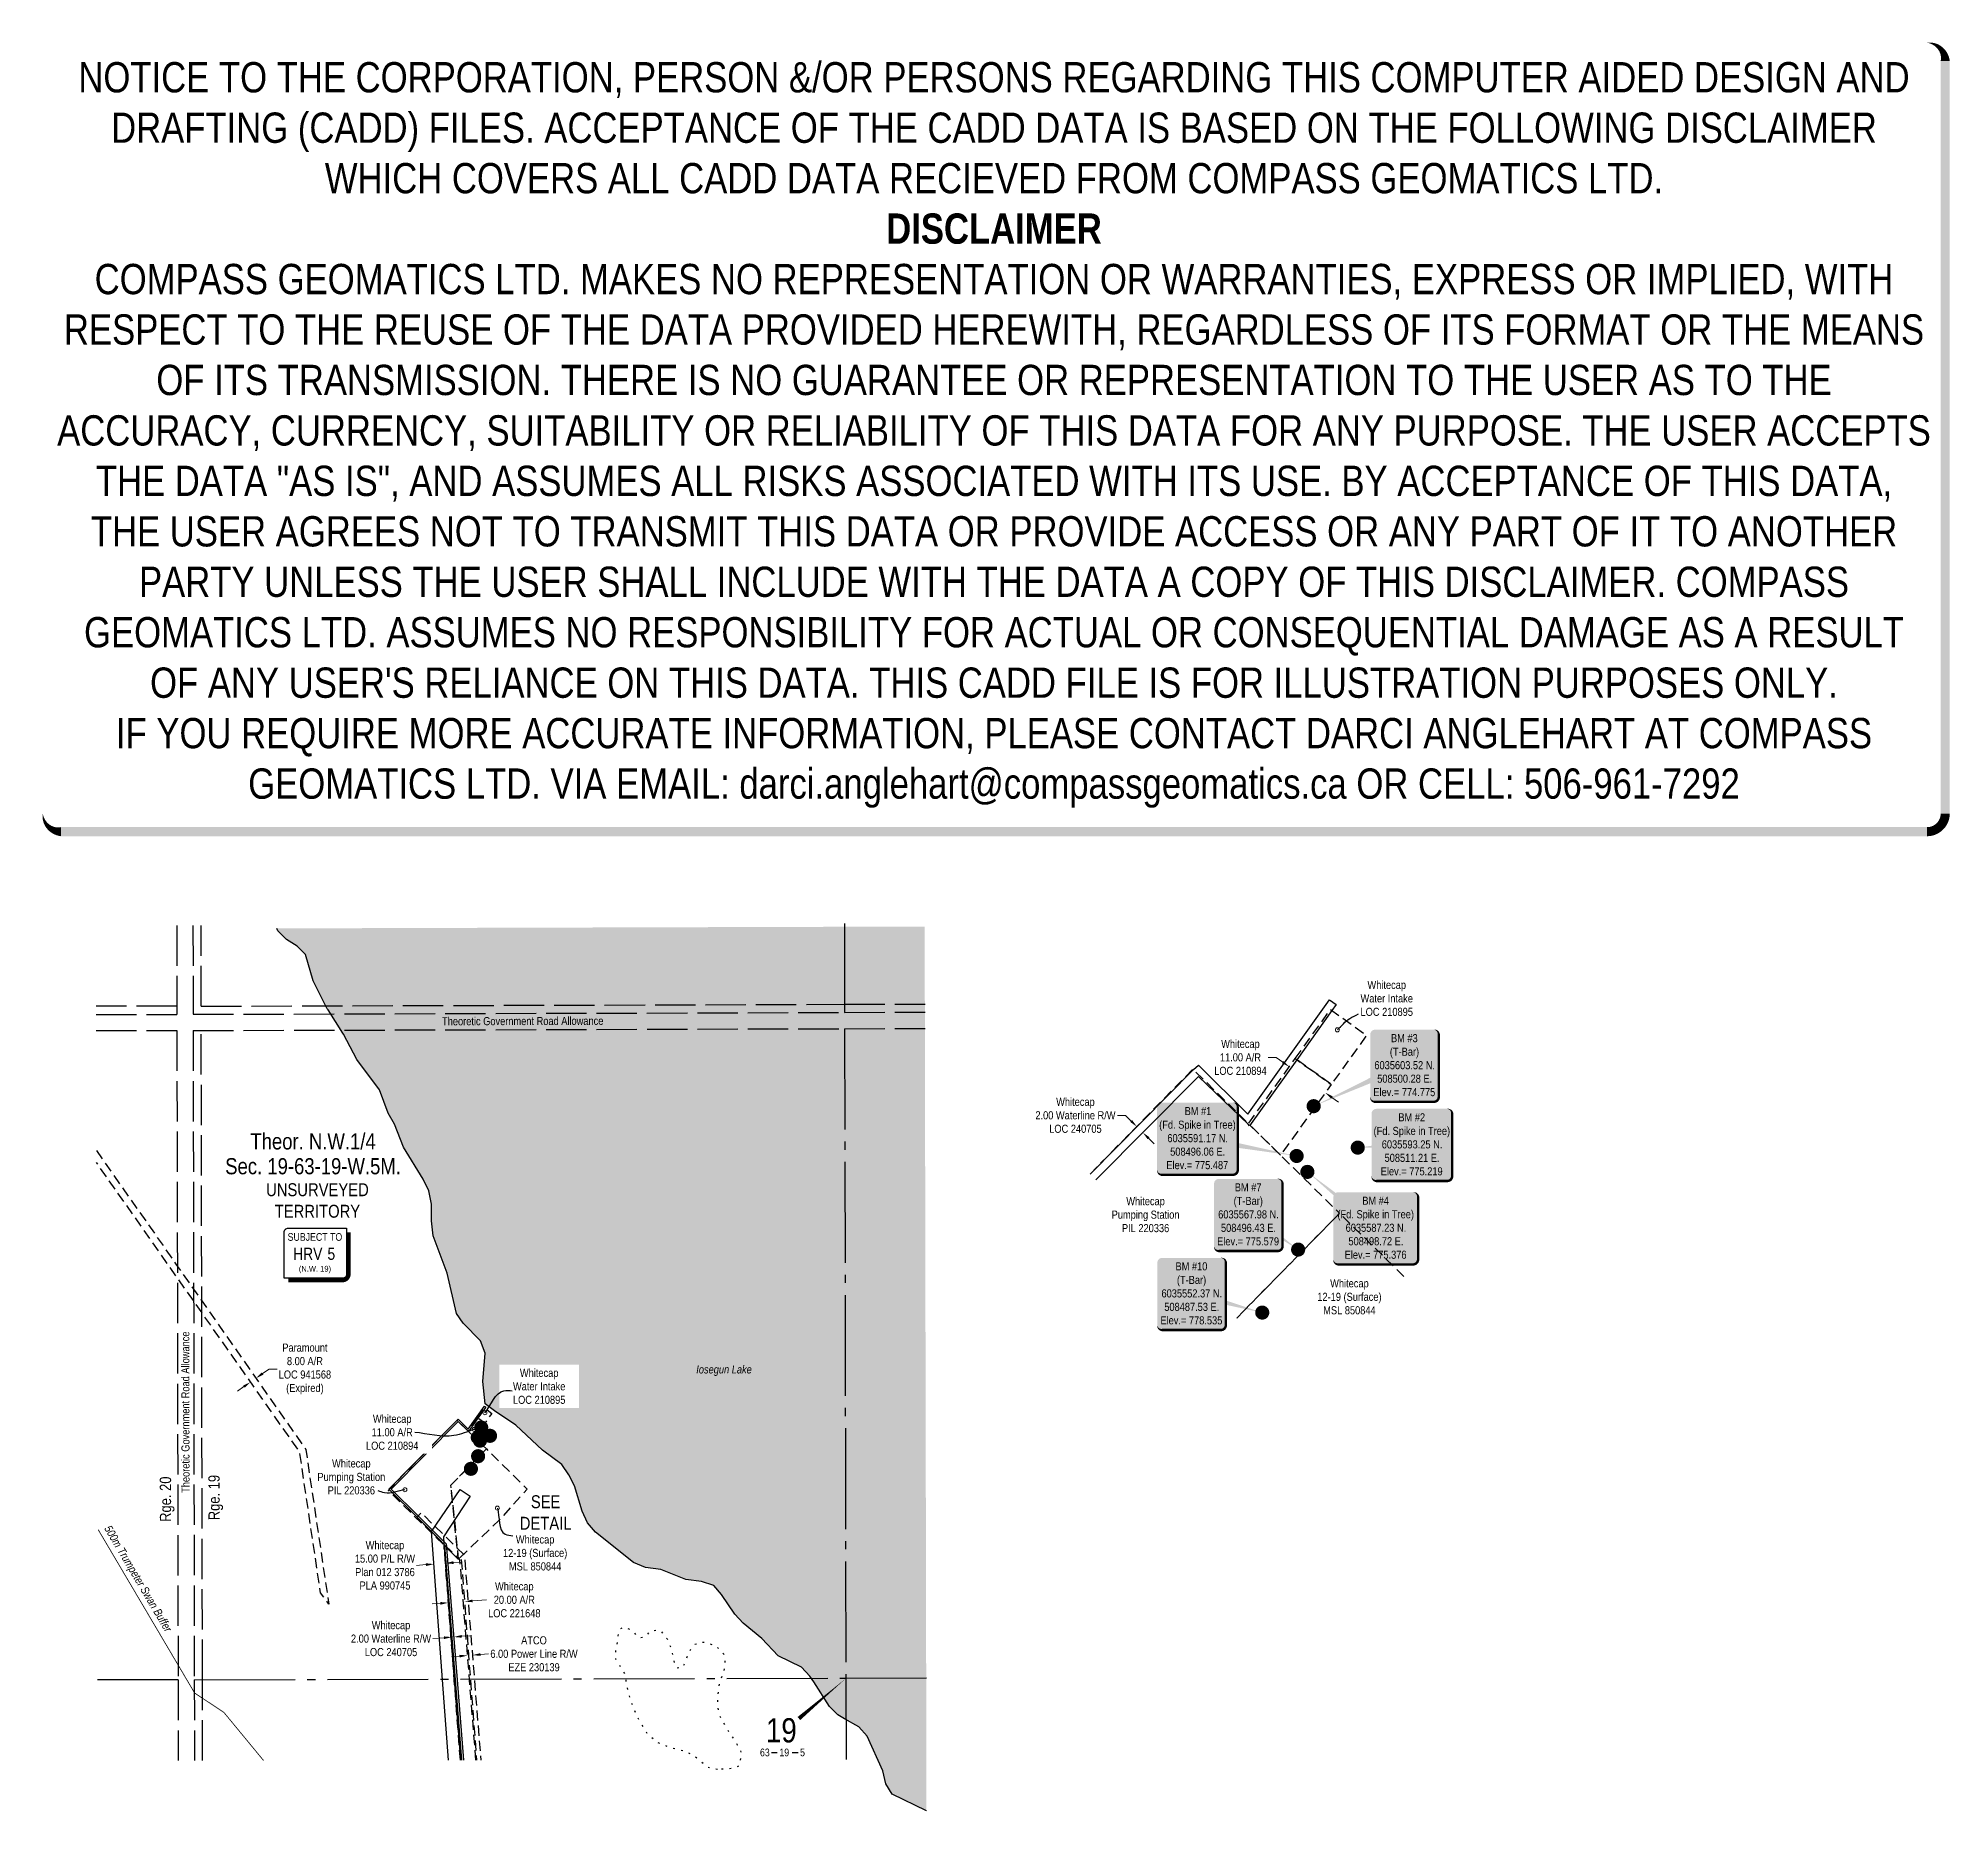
# Model space of a CAD drawing. Extents: x 507951 to 510320, y 6035129 to 6037325.
import ezdxf
from ezdxf.enums import TextEntityAlignment as Align

# ---------------------------------------------------------------- set-up
doc = ezdxf.new("R2010")
doc.units = 0
doc.header["$LTSCALE"] = 5
doc.header["$PDMODE"] = 35
doc.header["$PDSIZE"] = 0.5
for name, pattern in [('BORDER', [17.5, 5, -2.5, 5, -2.5, 0, -2.5]), ('foc-ACCESSROAD', [3.75, 2.5, -1.25]), ('foc-FLOWLINE', [3.75, 2.5, -1.25]), ('foc-QUARTERLINE', [33, 25, -3, 2, -3]), ('foc-UNSURVEYED', [12.5, 10, -2.5]), ('foc-WHEELTRACKS', [2, 0.4, -1.6])]:
    doc.linetypes.add(name, pattern=pattern)
doc.layers.get('Defpoints').update_dxf_attribs({"color": 9})
for name, color, linetype in [('10', 1, 'Continuous'), ('9', 3, 'Continuous'), ('C-AR', 13, 'foc-ACCESSROAD'), ('C-RW', 13, 'Continuous'), ('C-SYMBOL', 7, 'Continuous'), ('C-WS', 13, 'foc-ACCESSROAD'), ('CG-NOTES', 7, 'Continuous'), ('CTW', 7, 'Continuous'), ('D-TXT', 7, 'Continuous'), ('DETAIL-T', 7, 'Continuous'), ('F-AR', 190, 'foc-ACCESSROAD'), ('F-EZE', 190, 'foc-FLOWLINE'), ('L-MON', 1, 'Continuous'), ('L-ROAD-T', 7, 'Continuous'), ('L-SECLBL', 7, 'Continuous'), ('L-SECQ', 8, 'foc-QUARTERLINE'), ('L-UNS-T', 3, 'Continuous'), ('L-USEC', 7, 'foc-UNSURVEYED'), ('T-WATER', 160, 'Continuous'), ('T-WATER-H', 133, 'Continuous'), ('T-WATER-P3', 160, 'foc-WHEELTRACKS'), ('T-WATER-T', 170, 'Continuous')]:
    doc.layers.add(name, color=color, linetype=linetype)
for name, color, linetype, lineweight in [('AS-BOUNDARY', 131, 'BORDER', 60), ('C-AR-T', 13, 'Continuous', 9), ('C-RW-T', 13, 'Continuous', 9), ('C-WS-T', 13, 'Continuous', 9), ('F-AR-T', 190, 'Continuous', 9), ('F-EZE-T', 190, 'Continuous', 9)]:
    doc.layers.add(name, color=color, linetype=linetype, lineweight=lineweight)
doc.layers.add('DISCLAIMER', color=7, linetype='Continuous', plot=False)
doc.styles.add('175L', font='ARIALN.TTF', dxfattribs={"height": 20})
doc.styles.add('80', font='ARIALN.TTF', dxfattribs={"height": 10})
doc.styles.add('80CG', font='ARIALN.TTF', dxfattribs={"height": 10})
doc.styles.add('80L', font='ARIALN.TTF', dxfattribs={"height": 10})
doc.styles.add('80LS', font='ARIALNI.TTF', dxfattribs={"height": 10})
doc.styles.add('HRV', font='ARIALN.TTF', dxfattribs={"height": 3})
doc.styles.add('SIMPLEX', font='ARIALN.TTF')
doc.dimstyles.new('Compass 5 000', dxfattribs={"dimscale": 5, "dimtxt": 9, "dimasz": 2, "dimexe": 0.2, "dimexo": 0.0625, "dimgap": 0.5, "dimtad": 0, "dimtih": 1, "dimtoh": 1, "dimzin": 0, "dimdsep": 46, "dimtxsty": '80CG', "dimcen": 0.1, "dimse1": 1, "dimse2": 1, "dimclrd": 256, "dimclrt": 256, "dimaunit": 1, "dimadec": 4, "dimazin": 0, "dimtfac": 0.06, "dimtofl": 0, "dimtmove": 0, "dimatfit": 1, "dimfxl": 0.2, "dimtolj": 1, "dimtzin": 0, "dimlwd": -1, "dimarcsym": 0})

msp = doc.modelspace()

# ---------------------------------------------------------------- texts
at = {"layer": 'AS-BOUNDARY', "insert": (508041.374, 6035483.519), "char_height": 10, "attachment_point": 1, "rotation": 300.558652, "style": '80L'}
msp.add_mtext_dynamic_manual_height_columns('{\\fArial Narrow|b0|i1|c0|p34;500m Trumpeter Swan Buffer}', width=151.28262, gutter_width=49.974, heights=[0], dxfattribs=at)
at = {"layer": 'C-SYMBOL', "color": 3, "style": '175L'}
for s, p in [('Theor. N.W.1/4', (508291.872, 6035942.032)), ('Sec. 19-63-19-W.5M.', (508291.872, 6035911.271))]:
    msp.add_text(s, height=20, dxfattribs=at).set_placement(p, align=Align.BOTTOM_CENTER)
at = {"layer": 'C-WS-T', "char_height": 10.00524, "width": 89.39119, "attachment_point": 5, "style": '80CG'}
for s, insert in [('\\A1;Whitecap\\PPumping Station\\PPIL 220336', (509323.612, 6035867.214)), ('\\A1;Whitecap\\P12-19 (Surface)\\PMSL 850844', (509576.263, 6035765.402)), ('\\A1;Whitecap\\P12-19 (Surface)\\PMSL 850844', (508567.105, 6035448.071))]:
    msp.add_mtext(s, dxfattribs=dict(at, insert=insert))
at = {"layer": 'D-TXT', "color": 3, "style": '80L'}
for s, p in [('Rge. 20', (508116.006, 6035486.655)), ('Rge. 19', (508176.236, 6035488.667))]:
    msp.add_text(s, height=14, rotation=90.105, dxfattribs=at).set_placement(p)
at = {"layer": 'DETAIL-T', "color": 3, "insert": (508580.118, 6035498.223), "char_height": 15.9916, "width": 63.60278, "attachment_point": 5, "style": '80CG'}
msp.add_mtext('SEE\\PDETAIL', dxfattribs=at)
at = {"layer": 'L-ROAD-T', "style": '80L'}
for rotation, p in [(0.165337, (508551.735, 6036107.142)), (90.105278, (508133.685, 6035622.512))]:
    msp.add_text('Theoretic Government Road Allowance', height=10, rotation=rotation, dxfattribs=at).set_placement(p, align=Align.MIDDLE_CENTER)
at = {"layer": 'L-UNS-T', "color": 3, "insert": (508297.317, 6035884.706), "char_height": 16, "attachment_point": 5, "style": '80L'}
msp.add_mtext_dynamic_manual_height_columns('UNSURVEYED TERRITORY', width=126.34751, gutter_width=47.475, heights=[0], dxfattribs=at)
at = {"layer": 'T-WATER-T', "insert": (508766.795, 6035680.505), "char_height": 10.00524, "attachment_point": 1, "style": '80LS'}
msp.add_mtext_dynamic_manual_height_columns('Iosegun Lake', width=93.03925, gutter_width=49.974, heights=[0], dxfattribs=at)

# ---------------------------------------------------------------- blocks, each defined once
blk = doc.blocks.new('L-SECLBL')
at = {"layer": '9', "color": 7}
for p, q in [((-5.1, -27.8), (-12.3, -27.8)), ((20.7, -27.8), (13.5, -27.8))]:
    blk.add_line(p, q, dxfattribs=at)
at = {"layer": '10', "color": 2, "style": 'SIMPLEX'}
blk.add_attdef('SEC', text='', height=30, dxfattribs=at).set_placement((0, 0), align=Align.MIDDLE)
at = {"layer": '10', "color": 5, "style": '80L'}
blk.add_attdef('TWP', text='', height=9.5, dxfattribs=at).set_placement((-14.4, -27.4), align=Align.MIDDLE_RIGHT)
blk.add_attdef('RGE', text='', height=9.5, dxfattribs=at).set_placement((3.6, -27.4), align=Align.MIDDLE_CENTER)
blk.add_attdef('MER', text='', height=9.5, dxfattribs=at).set_placement((23.2, -27.4), align=Align.MIDDLE_LEFT)
blk = doc.blocks.new('HRV')
blk.add_lwpolyline([(-35.1, 31.6), (37.2, 31.6), (37.2, -25.5, -0.414214), (32.2, -30.5), (-40.1, -30.5), (-40.1, 26.6, -0.414214)], format="xyb", close=True)
at = {"const_width": 5, "flags": 128}
blk.add_lwpolyline([(-35.1, -33), (32.2, -33, 0.414214), (39.7, -25.5), (39.7, 26.6)], format="xyb", dxfattribs=at)
at = {"style": '80L'}
blk.add_text('SUBJECT TO', height=9.5, dxfattribs=at).set_placement((-2, 13.1), align=Align.BOTTOM_CENTER)
blk.add_attdef('(N.W.1/4 00)', text='', height=7.12, dxfattribs=at).set_placement((-2, -24.4), align=Align.BOTTOM_CENTER)
at = {"layer": 'CTW', "color": 3, "style": 'HRV'}
blk.add_text('HRV', height=15, dxfattribs=at).set_placement((-10.9, -0.2), align=Align.MIDDLE_CENTER)
blk.add_attdef('0', text='', height=15, dxfattribs=at).set_placement((18.3, -0.2), align=Align.MIDDLE_CENTER)
blk = doc.blocks.new('ascmfa')
at = {"color": 255, "linetype": 'Continuous', "const_width": 1.75}
blk.add_lwpolyline([(-0.875, 0, 1), (0.875, 0, 1)], format="xyb", close=True, dxfattribs=at)
blk = doc.blocks.new('Ascmfaa')
blk.add_blockref('ascmfa', (0, 0))
blk = doc.blocks.new('ascmfb')
at = {"color": 1, "linetype": 'Continuous'}
blk.add_circle((0, 0), 1.5, dxfattribs=at)
blk.add_solid([(0, 1.49), (-1.3, -0.76), (1.3, -0.76)], dxfattribs=at)
blk = doc.blocks.new('Ascmfbb')
at = {"linetype": 'Continuous'}
blk.add_blockref('ascmfb', (0, 0), dxfattribs=at)
blk = doc.blocks.new('ascmfcc')
at = {"linetype": 'Continuous'}
for name in ['Ascmfaa', 'Ascmfbb']:
    blk.add_blockref(name, (0, 0), dxfattribs=at)
blk = doc.blocks.new('ASCM')
at = {"linetype": 'Continuous'}
blk.add_blockref('ascmfcc', (0, 0), dxfattribs=at)
blk = doc.blocks.new('*U474')
h = blk.add_hatch(color=254)
edge = h.paths.add_edge_path()
edge.add_line((-36.5, -45.5), (36.5, -45.5))
edge.add_arc((36.5, -39.5), 6, 270, 360)
edge.add_line((42.5, -39.5), (42.5, 38))
edge.add_arc((36.5, 38), 6, 0, 90)
edge.add_line((36.5, 44), (-36.5, 44))
edge.add_arc((-36.5, 38), 6, 90, 180)
edge.add_line((-42.5, 38), (-42.5, -39.5))
edge.add_arc((-36.5, -39.5), 6, 180, 270)
at = {"color": 1, "flags": 128}
blk.add_lwpolyline([(-36.5, -45.5, 3, 3, 0), (36.5, -45.5, 3, 3, 0.414214), (42.5, -39.5, 3, 3, 0), (42.5, 38, 3, 0, 0.414214), (36.5, 44, 0, 0, 0), (-36.5, 44, 0, 0, 0.414214), (-42.5, 38, 0, 0, 0), (-42.5, -39.5, 0, 3, 0.414214)], format="xyseb", close=True, dxfattribs=at)
blk.add_lwpolyline([(87.6, -23.9, 0, 10, 0), (0, 0, 5, 5, 0)], format="xyseb", dxfattribs=at)
at = {"color": 1, "style": '80'}
blk.add_attdef('ENTER_TEXT_001', (-36, -5), '', height=10, dxfattribs=at)
blk = doc.blocks.new('*D480')
at = {"layer": 'Defpoints', "color": 0, "transparency": 16777216}
for p in [(508489.4, 6035321.5), (508483.9, 6035314), (508489.9, 6035314.4)]:
    blk.add_point(p, dxfattribs=at)
at = {"layer": 'F-EZE-T', "transparency": 16777216}
for p, q in [((508499.3, 6035322.3), (508509.3, 6035323.1)), ((508473.4, 6035320.2), (508463.4, 6035319.4))]:
    blk.add_line(p, q, dxfattribs=at)
for points in [[(508473.3, 6035321.9), (508473.5, 6035318.6), (508483.4, 6035321)], [(508499.2, 6035323.9), (508499.5, 6035320.6), (508489.4, 6035321.5)]]:
    blk.add_solid(points, dxfattribs=at)
at = {"layer": 'F-EZE-T', "transparency": 16777216, "insert": (508565.7, 6035323.1), "char_height": 10, "attachment_point": 5, "style": '80CG'}
blk.add_mtext('\\A1;ATCO\\P6.00 Power Line R/W\\PEZE 230139', dxfattribs=at)
blk = doc.blocks.new('*D481')
at = {"layer": 'C-RW-T', "transparency": 16777216}
for p, q in [((508476.1, 6035344.8), (508486, 6035345.6)), ((508454.1, 6035343), (508440.4, 6035341.9))]:
    blk.add_line(p, q, dxfattribs=at)
for points in [[(508475.9, 6035346.4), (508476.2, 6035343.1), (508466.1, 6035344)], [(508454, 6035344.7), (508454.3, 6035341.4), (508464.1, 6035343.8)]]:
    blk.add_solid(points, dxfattribs=at)
at = {"layer": 'Defpoints', "color": 0, "transparency": 16777216}
for p in [(508464.1, 6035343.8), (508465, 6035333.1), (508467, 6035333.3)]:
    blk.add_point(p, dxfattribs=at)
at = {"layer": 'C-RW-T', "transparency": 16777216, "insert": (508388.5, 6035341.9), "char_height": 10, "attachment_point": 5, "style": '80CG'}
blk.add_mtext('\\A1;Whitecap\\P2.00 Waterline R/W\\PLOC 240705', dxfattribs=at)
blk = doc.blocks.new('*D482')
at = {"layer": 'C-AR-T', "transparency": 16777216}
for p, q in [((508449.7, 6035385.7), (508439.7, 6035384.9)), ((508489.5, 6035388.7), (508507, 6035390))]:
    blk.add_line(p, q, dxfattribs=at)
for points in [[(508449.5, 6035387.3), (508449.8, 6035384), (508459.6, 6035386.4)], [(508489.4, 6035390.4), (508489.7, 6035387), (508479.6, 6035387.9)]]:
    blk.add_solid(points, dxfattribs=at)
at = {"layer": 'Defpoints', "color": 0, "transparency": 16777216}
for p in [(508479.6, 6035387.9), (508461.6, 6035360), (508481.6, 6035361.5)]:
    blk.add_point(p, dxfattribs=at)
at = {"layer": 'C-AR-T', "transparency": 16777216, "insert": (508541.3, 6035390), "char_height": 10, "attachment_point": 5, "style": '80CG'}
blk.add_mtext('\\A1;Whitecap\\P20.00 A/R\\PLOC 221648', dxfattribs=at)
blk = doc.blocks.new('*D483')
at = {"layer": 'Defpoints', "color": 0, "transparency": 16777216}
for p in [(508221.1, 6035664.6), (508227.8, 6035640.8), (508234.5, 6035645.5)]:
    blk.add_point(p, dxfattribs=at)
at = {"layer": 'F-AR-T', "transparency": 16777216}
for p, q in [((508206.3, 6035654.2), (508198.1, 6035648.4)), ((508229.3, 6035670.3), (508237.5, 6035676)), ((508237.5, 6035676), (508247.5, 6035676))]:
    blk.add_line(p, q, dxfattribs=at)
for points in [[(508205.3, 6035655.5), (508207.2, 6035652.8), (508214.5, 6035659.9)], [(508228.3, 6035671.7), (508230.3, 6035668.9), (508221.1, 6035664.6)]]:
    blk.add_solid(points, dxfattribs=at)
at = {"layer": 'F-AR-T', "transparency": 16777216, "insert": (508281.8, 6035676), "char_height": 10, "attachment_point": 5, "style": '80CG'}
blk.add_mtext('\\A1;Paramount\\P8.00 A/R\\PLOC 941568\\P(Expired)', dxfattribs=at)
blk = doc.blocks.new('*D484')
at = {"layer": 'C-RW-T', "transparency": 16777216}
for p, q in [((508431.8, 6035433.6), (508420.1, 6035432.7)), ((508466, 6035436.1), (508475.9, 6035436.8))]:
    blk.add_line(p, q, dxfattribs=at)
for points in [[(508431.6, 6035435.3), (508431.9, 6035431.9), (508441.7, 6035434.3)], [(508465.8, 6035437.8), (508466.1, 6035434.4), (508456, 6035435.4)]]:
    blk.add_solid(points, dxfattribs=at)
at = {"layer": 'Defpoints', "color": 0, "transparency": 16777216}
for p in [(508441.7, 6035434.3), (508443.7, 6035408), (508457.9, 6035409.1)]:
    blk.add_point(p, dxfattribs=at)
at = {"layer": 'C-RW-T', "transparency": 16777216, "insert": (508381, 6035432.7), "char_height": 10, "attachment_point": 5, "style": '80CG'}
blk.add_mtext('\\A1;Whitecap\\P15.00 P/L R/W\\PPlan 012 3786\\PPLA 990745', dxfattribs=at)
blk = doc.blocks.new('*D487')
at = {"layer": 'C-RW-T', "transparency": 16777216}
for p, q in [((509298.7, 6035990.3), (509288.7, 6035990.3)), ((509305.8, 6035983.2), (509298.7, 6035990.3)), ((509327.3, 6035962), (509334.4, 6035954.9))]:
    blk.add_line(p, q, dxfattribs=at)
for points in [[(509307, 6035984.4), (509304.6, 6035982.1), (509312.9, 6035976.2)], [(509328.5, 6035963.1), (509326.1, 6035960.8), (509320.2, 6035969)]]:
    blk.add_solid(points, dxfattribs=at)
at = {"layer": 'Defpoints', "color": 0, "transparency": 16777216}
for p in [(509312.9, 6035976.2), (509318.1, 6035981.4), (509325.4, 6035974.2)]:
    blk.add_point(p, dxfattribs=at)
at = {"layer": 'C-RW-T', "transparency": 16777216, "insert": (509236.7, 6035990.3), "char_height": 10, "attachment_point": 5, "style": '80CG'}
blk.add_mtext('\\A1;Whitecap\\P2.00 Waterline R/W\\PLOC 240705', dxfattribs=at)
blk = doc.blocks.new('*D488')
at = {"layer": 'C-RW-T', "transparency": 16777216}
for p, q in [((509485.5, 6036062.1), (509475.5, 6036062.1)), ((509493.6, 6036056.3), (509485.5, 6036062.1)), ((509554.5, 6036012.5), (509562.6, 6036006.7))]:
    blk.add_line(p, q, dxfattribs=at)
for points in [[(509494.6, 6036057.6), (509492.7, 6036054.9), (509501.8, 6036050.5)], [(509555.5, 6036013.9), (509553.5, 6036011.2), (509546.4, 6036018.4)]]:
    blk.add_solid(points, dxfattribs=at)
at = {"layer": 'Defpoints', "color": 0, "transparency": 16777216}
for p in [(509501.8, 6036050.5), (509476.6, 6036015.5), (509521.2, 6035983.4)]:
    blk.add_point(p, dxfattribs=at)
at = {"layer": 'C-RW-T', "transparency": 16777216, "insert": (509441.2, 6036062.1), "char_height": 10, "attachment_point": 5, "style": '80CG'}
blk.add_mtext('\\A1;Whitecap\\P11.00 A/R\\PLOC 210894', dxfattribs=at)
blk = doc.blocks.new('*U490')
h = blk.add_hatch(color=254)
edge = h.paths.add_edge_path()
edge.add_line((-46.5, -45.5), (46.5, -45.5))
edge.add_arc((46.5, -39.5), 6, 270, 360)
edge.add_line((52.5, -39.5), (52.5, 38))
edge.add_arc((46.5, 38), 6, 0, 90)
edge.add_line((46.5, 44), (-46.5, 44))
edge.add_arc((-46.5, 38), 6, 90, 180)
edge.add_line((-52.5, 38), (-52.5, -39.5))
edge.add_arc((-46.5, -39.5), 6, 180, 270)
at = {"color": 1, "flags": 128}
blk.add_lwpolyline([(-84.7, 69.2, 0, 10, 0), (0, 0, 5, 5, 0)], format="xyseb", dxfattribs=at)
blk.add_lwpolyline([(-46.5, -45.5, 3, 3, 0), (46.5, -45.5, 3, 3, 0.414214), (52.5, -39.5, 3, 3, 0), (52.5, 38, 3, 0, 0.414214), (46.5, 44, 0, 0, 0), (-46.5, 44, 0, 0, 0.414214), (-52.5, 38, 0, 0, 0), (-52.5, -39.5, 0, 3, 0.414214)], format="xyseb", close=True, dxfattribs=at)
at = {"color": 1, "style": '80'}
blk.add_attdef('ENTER_TEXT_001', (-36, -5), '', height=10, dxfattribs=at)
blk = doc.blocks.new('*U492')
h = blk.add_hatch(color=254)
edge = h.paths.add_edge_path()
edge.add_line((-44, -45.5), (44, -45.5))
edge.add_arc((44, -39.5), 6, 270, 360)
edge.add_line((50, -39.5), (50, 38))
edge.add_arc((44, 38), 6, 0, 90)
edge.add_line((44, 44), (-44, 44))
edge.add_arc((-44, 38), 6, 90, 180)
edge.add_line((-50, 38), (-50, -39.5))
edge.add_arc((-44, -39.5), 6, 180, 270)
at = {"color": 1, "flags": 128}
blk.add_lwpolyline([(-44, -45.5, 3, 3, 0), (44, -45.5, 3, 3, 0.414214), (50, -39.5, 3, 3, 0), (50, 38, 3, 0, 0.414214), (44, 44, 0, 0, 0), (-44, 44, 0, 0, 0.414214), (-50, 38, 0, 0, 0), (-50, -39.5, 0, 3, 0.414214)], format="xyseb", close=True, dxfattribs=at)
blk.add_lwpolyline([(-67.1, -4.1, 0, 10, 0), (0, 0, 5, 5, 0)], format="xyseb", dxfattribs=at)
at = {"color": 1, "style": '80'}
blk.add_attdef('ENTER_TEXT_001', (-36, -5), '', height=10, dxfattribs=at)
blk = doc.blocks.new('*U493')
h = blk.add_hatch(color=254)
edge = h.paths.add_edge_path()
edge.add_line((-36.5, -45.5), (36.5, -45.5))
edge.add_arc((36.5, -39.5), 6, 270, 360)
edge.add_line((42.5, -39.5), (42.5, 38))
edge.add_arc((36.5, 38), 6, 0, 90)
edge.add_line((36.5, 44), (-36.5, 44))
edge.add_arc((-36.5, 38), 6, 90, 180)
edge.add_line((-42.5, 38), (-42.5, -39.5))
edge.add_arc((-36.5, -39.5), 6, 180, 270)
at = {"color": 1, "flags": 128}
blk.add_lwpolyline([(-36.5, -45.5, 3, 3, 0), (36.5, -45.5, 3, 3, 0.414214), (42.5, -39.5, 3, 3, 0), (42.5, 38, 3, 0, 0.414214), (36.5, 44, 0, 0, 0), (-36.5, 44, 0, 0, 0.414214), (-42.5, 38, 0, 0, 0), (-42.5, -39.5, 0, 3, 0.414214)], format="xyseb", close=True, dxfattribs=at)
blk.add_lwpolyline([(-112.6, -50.9, 0, 10, 0), (0, 0, 5, 5, 0)], format="xyseb", dxfattribs=at)
at = {"color": 1, "style": '80'}
blk.add_attdef('ENTER_TEXT_001', (-36, -5), '', height=10, dxfattribs=at)
blk = doc.blocks.new('*U489')
h = blk.add_hatch(color=254)
edge = h.paths.add_edge_path()
edge.add_line((-36.5, -45.5), (36.5, -45.5))
edge.add_arc((36.5, -39.5), 6, 270, 360)
edge.add_line((42.5, -39.5), (42.5, 38))
edge.add_arc((36.5, 38), 6, 0, 90)
edge.add_line((36.5, 44), (-36.5, 44))
edge.add_arc((-36.5, 38), 6, 90, 180)
edge.add_line((-42.5, 38), (-42.5, -39.5))
edge.add_arc((-36.5, -39.5), 6, 180, 270)
at = {"color": 1, "flags": 128}
blk.add_lwpolyline([(-36.5, -45.5, 3, 3, 0), (36.5, -45.5, 3, 3, 0.414214), (42.5, -39.5, 3, 3, 0), (42.5, 38, 3, 0, 0.414214), (36.5, 44, 0, 0, 0), (-36.5, 44, 0, 0, 0.414214), (-42.5, 38, 0, 0, 0), (-42.5, -39.5, 0, 3, 0.414214)], format="xyseb", close=True, dxfattribs=at)
blk.add_lwpolyline([(61.8, -43.7, 0, 10, 0), (0, 0, 5, 5, 0)], format="xyseb", dxfattribs=at)
at = {"color": 1, "style": '80'}
blk.add_attdef('ENTER_TEXT_001', (-36, -5), '', height=10, dxfattribs=at)
blk = doc.blocks.new('*U491')
h = blk.add_hatch(color=254)
edge = h.paths.add_edge_path()
edge.add_line((-44, -45.5), (44, -45.5))
edge.add_arc((44, -39.5), 6, 270, 360)
edge.add_line((50, -39.5), (50, 38))
edge.add_arc((44, 38), 6, 0, 90)
edge.add_line((44, 44), (-44, 44))
edge.add_arc((-44, 38), 6, 90, 180)
edge.add_line((-50, 38), (-50, -39.5))
edge.add_arc((-44, -39.5), 6, 180, 270)
at = {"color": 1, "flags": 128}
blk.add_lwpolyline([(-44, -45.5, 3, 3, 0), (44, -45.5, 3, 3, 0.414214), (50, -39.5, 3, 3, 0), (50, 38, 3, 0, 0.414214), (44, 44, 0, 0, 0), (-44, 44, 0, 0, 0.414214), (-50, 38, 0, 0, 0), (-50, -39.5, 0, 3, 0.414214)], format="xyseb", close=True, dxfattribs=at)
blk.add_lwpolyline([(123, -22.2, 0, 10, 0), (0, 0, 5, 5, 0)], format="xyseb", dxfattribs=at)
at = {"color": 1, "style": '80'}
blk.add_attdef('ENTER_TEXT_001', (-36, -5), '', height=10, dxfattribs=at)
blk = doc.blocks.new('Disclaimer_Legal')
at = {"layer": 'DISCLAIMER', "color": 254, "flags": 128}
blk.add_lwpolyline([(-3612.9, -1104.6, 37.5, 37.5, 0), (4096.1, -1104.6, 37.5, 37.5, 0.414214), (4171.1, -1029.6, 37.5, 37.5, 0), (4171.1, 2078.7, 37.5, 0, 0.414214), (4096.1, 2153.7, 0, 0, 0), (-3612.9, 2153.7, 0, 0, 0.414214), (-3687.9, 2078.7, 0, 0, 0), (-3687.9, -1029.6, 0, 37.5, 0.414214)], format="xyseb", close=True, dxfattribs=at)
at = {"layer": 'DISCLAIMER', "color": 254, "insert": (241.6, 533.9), "char_height": 125, "width": 7717.568, "attachment_point": 5, "style": '80'}
blk.add_mtext('NOTICE TO THE CORPORATION, PERSON &/OR PERSONS REGARDING THIS COMPUTER AIDED DESIGN AND DRAFTING (CADD) FILES. ACCEPTANCE OF THE CADD DATA IS BASED ON THE FOLLOWING DISCLAIMER WHICH COVERS ALL CADD DATA RECIEVED FROM COMPASS GEOMATICS LTD.\\P{\\fArial Narrow|b1|i0|c0|p34;DISCLAIMER}\\PCOMPASS GEOMATICS LTD. MAKES NO REPRESENTATION OR WARRANTIES, EXPRESS OR IMPLIED, WITH RESPECT TO THE REUSE OF THE DATA PROVIDED HEREWITH, REGARDLESS OF ITS FORMAT OR THE MEANS OF ITS TRANSMISSION. THERE IS NO GUARANTEE OR REPRESENTATION TO THE USER AS TO THE ACCURACY, CURRENCY, SUITABILITY OR RELIABILITY OF THIS DATA FOR ANY PURPOSE. THE USER ACCEPTS THE DATA "AS IS", AND ASSUMES ALL RISKS ASSOCIATED WITH ITS USE. BY ACCEPTANCE OF THIS DATA, THE USER AGREES NOT TO TRANSMIT THIS DATA OR PROVIDE ACCESS OR ANY PART OF IT TO ANOTHER PARTY UNLESS THE USER SHALL INCLUDE WITH THE DATA A COPY OF THIS DISCLAIMER. COMPASS GEOMATICS LTD. ASSUMES NO RESPONSIBILITY FOR ACTUAL OR CONSEQUENTIAL DAMAGE AS A RESULT OF ANY USER\'S RELIANCE ON THIS DATA. THIS CADD FILE IS FOR ILLUSTRATION PURPOSES ONLY.\\PIF YOU REQUIRE MORE ACCURATE INFORMATION, PLEASE CONTACT DARCI ANGLEHART AT COMPASS GEOMATICS LTD. VIA EMAIL: darci.anglehart@compassgeomatics.ca OR CELL: 506-961-7292', dxfattribs=at)

# ---------------------------------------------------------------- dimensions: what is measured, and where the dimension line sits
at = {"layer": 'C-AR-T'}
dim = msp.add_linear_dim(base=(508479.567, 6035387.938), p1=(508461.644, 6035359.967), p2=(508481.577, 6035361.481), angle=4.343806, text='Whitecap\\P20.00 A/R\\PLOC 221648', dimstyle='Compass 5 000', dxfattribs=at)
dim.commit()
dim.dimension.update_dxf_attribs({"geometry": '*D482', "text_midpoint": (508541.315, 6035390.022), "dimtype": 161})
at = {"layer": 'C-RW-T'}
for base, p1, p2, angle, text, picture, middle in [((509312.904, 6035976.211), (509325.381, 6035974.229), (509318.079, 6035981.446), 135.331524, 'Whitecap\\P2.00 Waterline R/W\\PLOC 240705', '*D487', (509236.732, 6035990.271)), ((508441.734, 6035434.319), (508457.914, 6035409.073), (508443.662, 6035408.028), 184.193333, 'Whitecap\\P15.00 P/L R/W\\PPlan 012 3786\\PPLA 990745', '*D484', (508380.997, 6035432.732)), ((508464.109, 6035343.827), (508466.959, 6035333.267), (508464.964, 6035333.108), 184.559743, 'Whitecap\\P2.00 Waterline R/W\\PLOC 240705', '*D481', (508388.483, 6035341.938))]:
    dim = msp.add_linear_dim(base=base, p1=p1, p2=p2, angle=angle, text=text, dimstyle='Compass 5 000', dxfattribs=at)
    dim.commit()
    dim.dimension.update_dxf_attribs({"geometry": picture, "text_midpoint": middle, "dimtype": 161})
at = {"layer": 'F-AR-T'}
dim = msp.add_aligned_dim(p1=(508227.835, 6035640.842), p2=(508234.477, 6035645.497), distance=23.287, text='Paramount\\P8.00 A/R\\PLOC 941568\\P(Expired)', dimstyle='Compass 5 000', dxfattribs=at)
dim.commit()
dim.dimension.update_dxf_attribs({"geometry": '*D483', "text_midpoint": (508281.807, 6035676.045)})
at = {"layer": 'F-EZE-T'}
dim = msp.add_linear_dim(base=(508489.354, 6035321.484), p1=(508483.936, 6035313.954), p2=(508489.917, 6035314.431), angle=4.558969, text='ATCO\\P6.00 Power Line R/W\\PEZE 230139', dimstyle='Compass 5 000', dxfattribs=at)
dim.commit()
dim.dimension.update_dxf_attribs({"geometry": '*D480', "text_midpoint": (508565.655, 6035323.074), "dimtype": 161})

# ---------------------------------------------------------------- hatches: boundary and pattern name
at = {"layer": 'T-WATER-H'}
h = msp.add_hatch(color=256, dxfattribs=at)
h.dxf.hatch_style = 1
h.paths.add_polyline_path([(509049.865, 6036224.251), (508247.008, 6036221.931), (508248.263, 6036218.914), (508259.033, 6036208.304), (508272.01, 6036199.748), (508282.491, 6036189.681), (508292.028, 6036156.999), (508309.447, 6036122.428), (508310.468, 6036120.848), (508328.92, 6036092.306), (508346.166, 6036059.446), (508374.282, 6036022.116), (508385.09, 6035993.007), (508392.739, 6035979.462), (508404.096, 6035950.944), (508428.445, 6035911.292), (508435.469, 6035896.853), (508438.789, 6035880.152), (508438.849, 6035859.733), (508440.867, 6035841.017), (508458.051, 6035794.787), (508469.448, 6035744.83), (508477.847, 6035732.707), (508499.437, 6035710.824), (508505.372, 6035695.692), (508502.298, 6035660.529), (508504.99, 6035633.061), (508516.683, 6035624.059), (508543.11, 6035606.581), (508576.401, 6035575.63), (508600.113, 6035557.608), (508609.032, 6035544.753), (508615.782, 6035531.159), (508625.526, 6035499.974), (508632.073, 6035485.491), (508641.801, 6035473.701), (508689.189, 6035436.274), (508703.905, 6035430.263), (508723.003, 6035427.768), (508753.86, 6035415.3), (508773.083, 6035412.801), (508788.713, 6035407.796), (508798.096, 6035396.794), (508814.647, 6035372.431), (508825.106, 6035360.927), (508848.196, 6035342.196), (508868.416, 6035320.76), (508897.067, 6035306.72), (508907.649, 6035295.569), (508912.355, 6035288.228), (508931.912, 6035257.724), (508942.152, 6035247.6), (508950.549, 6035242.764), (508968.324, 6035232.528), (508978.657, 6035221.028), (508997.831, 6035178.058), (509001.702, 6035162.066), (509009.668, 6035149.349), (509052.069, 6035128.686)])

# ---------------------------------------------------------------- linework, layer by layer
at = {"layer": 'AS-BOUNDARY', "const_width": 1, "flags": 128}
msp.add_lwpolyline([(508230.533, 6035190.943), (508181.316, 6035250.595), (508145.156, 6035274.509), (508025.577, 6035477.04)], dxfattribs=at)
at = {"layer": 'C-AR', "flags": 128}
for points in [[(509509.096, 6036060.664), (509552.852, 6036121.526), (509597.488, 6036089.439), (509553.729, 6036028.572), (509509.096, 6036060.664)], [(509490.769, 6035941), (509451.107, 6035980.004), (509509.096, 6036060.664), (509553.729, 6036028.572), (509490.769, 6035941)], [(508492.047, 6035591.381), (508484.114, 6035599.182), (508495.712, 6035615.314), (508504.639, 6035608.895), (508492.047, 6035591.381)], [(508495.712, 6035615.314), (508504.463, 6035627.486), (508513.39, 6035621.069), (508504.639, 6035608.895), (508495.712, 6035615.314)]]:
    msp.add_lwpolyline(points, close=True, dxfattribs=at)
msp.add_lwpolyline([(508474.452, 6035191.365), (508466.895, 6035290.838), (508454.227, 6035457.612), (508471.919, 6035440.251), (508475.344, 6035443.532), (508486.938, 6035290.895), (508494.496, 6035191.4)], dxfattribs=at)
at = {"layer": 'C-RW'}
for points in [[(509254.809, 6035917.44), (509382.93, 6036047.052), (509389.045, 6036052.615), (509450.42, 6035991.671), (509551.546, 6036133.272), (509559.679, 6036127.462), (509554.562, 6036120.295), (509510.997, 6036059.296), (509452.456, 6035977.325), (509450.936, 6035979.487), (509389.33, 6036038.593), (509261.994, 6035910.43)], [(508476.269, 6035191.368), (508468.335, 6035290.842), (508455.103, 6035456.752), (508454.958, 6035458.246), (508454.108, 6035459.178), (508438.73, 6035474.664), (508420.735, 6035492.473), (508386.192, 6035526.773), (508385.785, 6035527.177), (508444.214, 6035586.021), (508470.479, 6035612.591), (508471.702, 6035613.704), (508483.977, 6035601.515), (508504.202, 6035629.835), (508505.829, 6035628.673), (508504.805, 6035627.24), (508496.092, 6035615.04), (508484.384, 6035598.646), (508484.08, 6035599.078), (508471.759, 6035610.9), (508388.611, 6035527.213), (508422.143, 6035493.909), (508439.835, 6035476.339), (508453.863, 6035462.406), (508456.901, 6035459.389), (508457.171, 6035455.999), (508457.281, 6035454.614), (508470.342, 6035290.848), (508478.276, 6035191.372)], [(508459.545, 6035191.339), (508452.257, 6035290.795), (508438.768, 6035474.777), (508474.335, 6035526.836), (508486.762, 6035518.486), (508453.443, 6035467.929), (508454.056, 6035459.866), (508466.895, 6035290.837), (508474.452, 6035191.365)]]:
    msp.add_lwpolyline(points, dxfattribs=at)
at = {"layer": 'C-WS', "flags": 128}
for points in [[(509254.814, 6035917.477), (509382.308, 6036047.664), (509451.107, 6035980.004), (509490.769, 6035941), (509564.025, 6035868.955), (509436.561, 6035739.09)], [(509436.561, 6035739.09), (509564.025, 6035868.955), (509645.624, 6035788.866)]]:
    msp.add_lwpolyline(points, dxfattribs=at)
for points in [[(508467.013, 6035488.519), (508471.919, 6035440.251), (508454.227, 6035457.612), (508438.926, 6035472.628), (508384.996, 6035525.551), (508470.354, 6035612.714), (508484.114, 6035599.182), (508492.047, 6035591.381), (508506.698, 6035576.972), (508462.59, 6035532.034), (508464.571, 6035512.544), (508467.013, 6035488.519)], [(508475.344, 6035443.532), (508471.919, 6035440.251), (508467.013, 6035488.519), (508464.571, 6035512.544), (508462.59, 6035532.034), (508506.698, 6035576.972), (508557.333, 6035527.274), (508522.729, 6035488.922), (508475.344, 6035443.532)]]:
    msp.add_lwpolyline(points, close=True, dxfattribs=at)
at = {"layer": 'F-AR', "flags": 128}
msp.add_lwpolyline([(508023.476, 6035946.599), (508122.827, 6035804.826), (508153.065, 6035761.674), (508282.881, 6035576.424), (508311.327, 6035384.766), (508301.197, 6035398.522), (508275.251, 6035573.325), (508153.091, 6035747.272), (508122.853, 6035790.329), (508023.503, 6035931.795)], dxfattribs=at)
at = {"layer": 'F-EZE', "flags": 128}
msp.add_lwpolyline([(508493.709, 6035191.399), (508485.775, 6035290.892), (508473.92, 6035439.562), (508472.577, 6035440.88), (508471.775, 6035441.667), (508454.122, 6035458.99), (508438.825, 6035474.002), (508420.375, 6035492.107), (508425.979, 6035497.817), (508443.058, 6035481.056), (508454.618, 6035469.712), (508470.509, 6035454.118), (508478.356, 6035446.417), (508479.481, 6035445.314), (508491.792, 6035290.909), (508499.727, 6035191.409)], dxfattribs=at)
at = {"layer": 'L-SECLBL', "flags": 128}
msp.add_lwpolyline([(508951.618, 6035292.14, 0, 5.003, 0), (508893.992, 6035242.916, 0, 0, 0)], format="xyseb", dxfattribs=at)
at = {"layer": 'L-SECQ'}
for p, q in [((508950.293, 6036227.873), (508950.514, 6036117.822)), ((508950.555, 6036097.702), (508952.173, 6035293.095)), ((508124.626, 6035290.707), (508024.678, 6035290.735)), ((508144.746, 6035290.765), (508952.173, 6035293.095)), ((508952.173, 6035293.095), (509052.173, 6035293.384)), ((508952.173, 6035293.095), (508952.376, 6035192.193))]:
    msp.add_line(p, q, dxfattribs=at)
at = {"layer": 'L-USEC'}
for p, q in [((508122.912, 6036225.482), (508123.114, 6036115.429)), ((508143.032, 6036225.54), (508143.234, 6036115.488)), ((508153.271, 6036125.569), (508153.088, 6036225.569)), ((508153.271, 6036125.569), (508950.494, 6036127.873)), ((508950.494, 6036127.873), (509050.493, 6036128.162)), ((508123.095, 6036125.481), (508023.095, 6036125.51)), ((508023.113, 6036115.457), (508123.114, 6036115.429)), ((508143.234, 6036115.488), (508950.514, 6036117.822)), ((508950.514, 6036117.822), (509050.495, 6036118.112)), ((508023.15, 6036095.337), (508123.15, 6036095.309)), ((508123.15, 6036095.309), (508124.626, 6035290.707)), ((508143.27, 6036095.368), (508950.555, 6036097.702)), ((508143.27, 6036095.368), (508144.746, 6035290.744)), ((508154.802, 6035290.794), (508153.326, 6036095.397)), ((508950.555, 6036097.702), (509050.554, 6036097.992)), ((508124.626, 6035290.707), (508124.81, 6035190.76)), ((508144.746, 6035290.744), (508144.93, 6035190.794)), ((508154.985, 6035190.812), (508154.802, 6035290.794))]:
    msp.add_line(p, q, dxfattribs=at)
at = {"layer": 'T-WATER'}
msp.add_lwpolyline([(509052.069, 6035128.661), (509051.998, 6035128.721), (509009.668, 6035149.349), (509001.702, 6035162.066), (508997.831, 6035178.058), (508978.657, 6035221.028), (508968.324, 6035232.528), (508950.549, 6035242.764), (508942.152, 6035247.6), (508931.912, 6035257.724), (508912.355, 6035288.228), (508907.649, 6035295.569), (508897.067, 6035306.72), (508868.416, 6035320.76), (508848.196, 6035342.196), (508825.106, 6035360.927), (508814.647, 6035372.431), (508798.096, 6035396.794), (508788.713, 6035407.796), (508773.083, 6035412.801), (508753.86, 6035415.3), (508723.003, 6035427.768), (508703.905, 6035430.263), (508689.189, 6035436.274), (508641.801, 6035473.701), (508632.073, 6035485.491), (508625.526, 6035499.974), (508615.782, 6035531.159), (508609.032, 6035544.753), (508600.113, 6035557.608), (508576.401, 6035575.63), (508543.11, 6035606.581), (508516.683, 6035624.059), (508504.99, 6035633.061), (508502.298, 6035660.529), (508505.372, 6035695.692), (508499.437, 6035710.824), (508477.847, 6035732.707), (508469.448, 6035744.83), (508458.051, 6035794.787), (508440.867, 6035841.017), (508438.849, 6035859.733), (508438.789, 6035880.152), (508435.469, 6035896.853), (508428.445, 6035911.292), (508404.096, 6035950.944), (508392.739, 6035979.462), (508385.09, 6035993.007), (508374.282, 6036022.116), (508346.166, 6036059.446), (508329.746, 6036090.731), (508328.917, 6036092.311), (508310.468, 6036120.848), (508309.447, 6036122.428), (508292.028, 6036156.999), (508282.491, 6036189.681), (508272.01, 6036199.748), (508259.033, 6036208.304), (508248.263, 6036218.914), (508247.008, 6036221.931)], dxfattribs=at)
at = {"layer": 'T-WATER-P3', "flags": 128}
msp.add_lwpolyline([(508793.2, 6035179.97), (508781.454, 6035182.29), (508771.107, 6035190.754), (508761.812, 6035198.217), (508750.005, 6035203.089), (508735.698, 6035206.381), (508718.768, 6035213.184), (508706.871, 6035223.147), (508697.946, 6035237.754), (508693.202, 6035246.318), (508686.279, 6035263.004), (508681.355, 6035281.254), (508678.493, 6035298.01), (508673.25, 6035306.574), (508666.946, 6035316.638), (508667.256, 6035327.353), (508669.107, 6035337.578), (508669.976, 6035345.231), (508672.367, 6035353.944), (508677.91, 6035356.596), (508687.676, 6035351.694), (508692.359, 6035346.171), (508698.012, 6035343.231), (508705.106, 6035345.401), (508710.578, 6035352.134), (508722.285, 6035352.354), (508730.62, 6035341.82), (508735.943, 6035329.695), (508738.205, 6035317.509), (508740.406, 6035308.375), (508742.487, 6035305.864), (508750.622, 6035306.534), (508754.023, 6035315.259), (508757.415, 6035324.503), (508763.338, 6035334.297), (508772.943, 6035338.049), (508782.648, 6035336.198), (508792.925, 6035331.297), (508801.239, 6035322.283), (508802.47, 6035310.587), (508799.669, 6035297.292), (508795.277, 6035287.007), (508793.077, 6035268.629), (508793.307, 6035256.403), (508795.509, 6035247.269), (508799.211, 6035239.696), (508803.423, 6035232.133), (508809.187, 6035223.589), (508817.572, 6035210.503), (508821.265, 6035203.951), (508822.375, 6035198.868), (508820.594, 6035185.083), (508815.061, 6035181.411), (508801.854, 6035180.13), (508793.2, 6035179.97)], close=True, dxfattribs=at)

# ---------------------------------------------------------------- block references
at = {"layer": 'CG-NOTES'}
msp.add_blockref('HRV', (508296.226, 6035818.94), dxfattribs=at).add_auto_attribs({'(N.W.1/4 00)': '(N.W. 19)', '0': '5'})
at = {"layer": 'DETAIL-T'}
ref = msp.add_blockref('*U493', (509644.452, 6036052.537), dxfattribs=dict(at, xscale=0.999476, yscale=0.999476, zscale=0.999476))
ref.add_attrib('ENTER_TEXT_001', 'BM #3', (509627.755, 6036080.981), dxfattribs={"layer": '0', "color": 1, "height": 9.9948, "style": '80'})
ref.add_attrib('ENTER_TEXT_002', '(T-Bar)', (509626.334, 6036064.153), dxfattribs={"layer": '0', "color": 1, "height": 9.9948, "style": '80'})
ref.add_attrib('ENTER_TEXT_003', '6035603.52 N.', (509607.176, 6036047.454), dxfattribs={"layer": '0', "color": 1, "height": 9.99476, "style": '80'})
ref.add_attrib('ENTER_TEXT_004', '508500.28 E.', (509610.65, 6036030.755), dxfattribs={"layer": '0', "color": 1, "height": 9.99476, "style": '80'})
ref.add_attrib('ENTER_TEXT_005', 'Elev.= 774.775', (509605.877, 6036014.097), dxfattribs={"layer": '0', "color": 1, "height": 9.99476, "style": '80'})
ref = msp.add_blockref('*U491', (509387.899, 6035962.108), dxfattribs=dict(at, xscale=0.999476, yscale=0.999476, zscale=0.999476))
ref.add_attrib('ENTER_TEXT_001', 'BM #1', (509371.99, 6035990.577), dxfattribs={"layer": '0', "color": 1, "height": 9.9948, "style": '80'})
ref.add_attrib('ENTER_TEXT_002', '(Fd. Spike in Tree)', (509340.495, 6035973.742), dxfattribs={"layer": '0', "color": 1, "height": 9.99476, "style": '80'})
ref.add_attrib('ENTER_TEXT_003', '6035591.17 N.', (509350.623, 6035957.043), dxfattribs={"layer": '0', "color": 1, "height": 9.99476, "style": '80'})
ref.add_attrib('ENTER_TEXT_004', '508496.06 E.', (509354.097, 6035940.344), dxfattribs={"layer": '0', "color": 1, "height": 9.99476, "style": '80'})
ref.add_attrib('ENTER_TEXT_005', 'Elev.= 775.487', (509349.358, 6035923.645), dxfattribs={"layer": '0', "color": 1, "height": 9.99476, "style": '80'})
ref = msp.add_blockref('*U492', (509653.602, 6035954.417), dxfattribs=dict(at, xscale=0.999476, yscale=0.999476, zscale=0.999476))
ref.add_attrib('ENTER_TEXT_001', 'BM #2', (509636.936, 6035982.885), dxfattribs={"layer": '0', "color": 1, "height": 9.9948, "style": '80'})
ref.add_attrib('ENTER_TEXT_002', '(Fd. Spike in Tree)', (509606.198, 6035966.05), dxfattribs={"layer": '0', "color": 1, "height": 9.99476, "style": '80'})
ref.add_attrib('ENTER_TEXT_003', '6035593.25 N.', (509616.326, 6035949.351), dxfattribs={"layer": '0', "color": 1, "height": 9.99476, "style": '80'})
ref.add_attrib('ENTER_TEXT_004', '508511.21 E.', (509619.8, 6035932.652), dxfattribs={"layer": '0', "color": 1, "height": 9.99476, "style": '80'})
ref.add_attrib('ENTER_TEXT_005', 'Elev.= 775.219', (509615.048, 6035915.953), dxfattribs={"layer": '0', "color": 1, "height": 9.99476, "style": '80'})
ref = msp.add_blockref('*U490', (509608.83, 6035851.106), dxfattribs=dict(at, xscale=0.999476, yscale=0.999476, zscale=0.999476))
ref.add_attrib('ENTER_TEXT_001', 'BM #4', (509592.143, 6035879.574), dxfattribs={"layer": '0', "color": 1, "height": 9.9948, "style": '80'})
ref.add_attrib('ENTER_TEXT_002', '(Fd. Spike in Tree)', (509561.426, 6035862.739), dxfattribs={"layer": '0', "color": 1, "height": 9.99476, "style": '80'})
ref.add_attrib('ENTER_TEXT_003', '6035587.23 N.', (509571.554, 6035846.04), dxfattribs={"layer": '0', "color": 1, "height": 9.99476, "style": '80'})
ref.add_attrib('ENTER_TEXT_004', '508498.72 E.', (509575.028, 6035829.341), dxfattribs={"layer": '0', "color": 1, "height": 9.99476, "style": '80'})
ref.add_attrib('ENTER_TEXT_005', 'Elev.= 775.376', (509570.289, 6035812.643), dxfattribs={"layer": '0', "color": 1, "height": 9.99476, "style": '80'})
ref = msp.add_blockref('*U489', (509450.882, 6035867.663), dxfattribs=dict(at, xscale=0.999476, yscale=0.999476, zscale=0.999476))
ref.add_attrib('ENTER_TEXT_001', 'BM #7', (509434.185, 6035896.128), dxfattribs={"layer": '0', "color": 1, "height": 9.9948, "style": '80'})
ref.add_attrib('ENTER_TEXT_002', '(T-Bar)', (509432.764, 6035879.3), dxfattribs={"layer": '0', "color": 1, "height": 9.9948, "style": '80'})
ref.add_attrib('ENTER_TEXT_003', '6035567.98 N.', (509413.606, 6035862.601), dxfattribs={"layer": '0', "color": 1, "height": 9.99476, "style": '80'})
ref.add_attrib('ENTER_TEXT_004', '508496.43 E.', (509417.08, 6035845.902), dxfattribs={"layer": '0', "color": 1, "height": 9.99476, "style": '80'})
ref.add_attrib('ENTER_TEXT_005', 'Elev.= 775.579', (509412.328, 6035829.203), dxfattribs={"layer": '0', "color": 1, "height": 9.99476, "style": '80'})
ref = msp.add_blockref('*U474', (509380.6, 6035769.778), dxfattribs=dict(at, xscale=0.999476, yscale=0.999476, zscale=0.999476))
ref.add_attrib('ENTER_TEXT_001', 'BM #10', (509360.73, 6035798.243), dxfattribs={"layer": '0', "color": 1, "height": 9.9948, "style": '80'})
ref.add_attrib('ENTER_TEXT_002', '(T-Bar)', (509362.482, 6035781.415), dxfattribs={"layer": '0', "color": 1, "height": 9.9948, "style": '80'})
ref.add_attrib('ENTER_TEXT_003', '6035552.37 N.', (509343.324, 6035764.716), dxfattribs={"layer": '0', "color": 1, "height": 9.99476, "style": '80'})
ref.add_attrib('ENTER_TEXT_004', '508487.53 E.', (509346.798, 6035748.017), dxfattribs={"layer": '0', "color": 1, "height": 9.99476, "style": '80'})
ref.add_attrib('ENTER_TEXT_005', 'Elev.= 778.535', (509342.025, 6035731.318), dxfattribs={"layer": '0', "color": 1, "height": 9.99476, "style": '80'})
at = {"layer": 'DISCLAIMER', "xscale": 0.3, "yscale": 0.3, "zscale": 0.3}
msp.add_blockref('Disclaimer_Legal', (509063.28, 6036673.163), dxfattribs=at)
at = {"layer": 'L-MON', "xscale": 4.997379999999998, "yscale": 4.997379999999998, "zscale": 4.997379999999998}
for p in [(509531.921, 6036001.675), (509510.811, 6035939.965), (509586.581, 6035950.33), (509524.146, 6035920.26), (509512.696, 6035824), (509468.186, 6035745.93), (508500.277, 6035603.516), (508496.055, 6035591.174), (508498.722, 6035587.233), (508511.209, 6035593.247), (508487.53, 6035552.367), (508496.432, 6035567.981)]:
    msp.add_blockref('ASCM', p, dxfattribs=at)
at = {"layer": 'L-SECLBL', "xscale": 1.000524274719951, "yscale": 1.000524274719951, "zscale": 1.000524274719951}
msp.add_blockref('L-SECLBL', (508872.245, 6035228.368), dxfattribs=at).add_auto_attribs({'SEC': '19', 'TWP': '63', 'RGE': '19', 'MER': '5'})

msp.set_redraw_order([(e.dxf.handle, doc.entitydb.next_handle()) for e in msp.query("TEXT MTEXT ATTDEF DIMENSION ARC_DIMENSION")])  # texts and dimensions are drawn at this point

# ---------------------------------------------------------------- leaders
at = {"layer": 'C-RW-T', "path_type": 1}
for points in [[(508405.668, 6035526.418), (508380.459, 6035522.452), (508372.549, 6035525.052)], [(508520.289, 6035503.627), (508529.898, 6035471.413), (508539.485, 6035469.152)]]:
    msp.add_leader(points, dimstyle='Compass 5 000', override={"dimasz": 1, "dimldrblk": 'DotBlank'}, dxfattribs=at)

# ---------------------------------------------------------------- next in the draw order: texts
at = {"layer": 'C-RW-T', "char_height": 10.00524, "width": 88.59799, "attachment_point": 5, "style": '80CG', "bg_fill": 2}
for s, insert in [('\\A1;Whitecap\\PWater Intake\\PLOC 210895', (509622.491, 6036135.189)), ('\\A1;Whitecap\\PWater Intake\\PLOC 210895', (508572.12, 6035654.478)), ('\\A1;Whitecap\\P11.00 A/R\\PLOC 210894', (508389.977, 6035597.587))]:
    msp.add_mtext(s, dxfattribs=dict(at, insert=insert))

# ---------------------------------------------------------------- next in the draw order: texts
at = {"layer": 'C-WS-T', "insert": (508339.313, 6035542.267), "char_height": 10.00524, "width": 89.39119, "attachment_point": 5, "style": '80CG'}
msp.add_mtext('\\A1;Whitecap\\PPumping Station\\PPIL 220336', dxfattribs=at)

# ---------------------------------------------------------------- next in the draw order: dimensions: what is measured, and where the dimension line sits
at = {"layer": 'C-RW-T'}
dim = msp.add_linear_dim(base=(509501.759, 6036050.458), p1=(509521.236, 6035983.376), p2=(509476.601, 6036015.465), angle=144.28646, text='Whitecap\\P11.00 A/R\\PLOC 210894', dimstyle='Compass 5 000', dxfattribs=at)
dim.commit()
dim.dimension.update_dxf_attribs({"geometry": '*D488', "text_midpoint": (509441.229, 6036062.133), "dimtype": 161})

# ---------------------------------------------------------------- next in the draw order: leaders
at = {"layer": 'C-RW-T', "path_type": 1}
for points in [[(509561.29, 6036096.253), (509576.797, 6036110.463), (509587.459, 6036115.954)], [(508504.925, 6035621.834), (508528.386, 6035649.119), (508538.539, 6035649.119)], [(508491.593, 6035601.137), (508466.449, 6035593.43), (508417.836, 6035597.442)]]:
    msp.add_leader(points, dimstyle='Compass 5 000', override={"dimasz": 1, "dimgap": 0.5, "dimtad": 0, "dimldrblk": 'DotBlank'}, dxfattribs=at)

doc.saveas('drawing.dxf')
